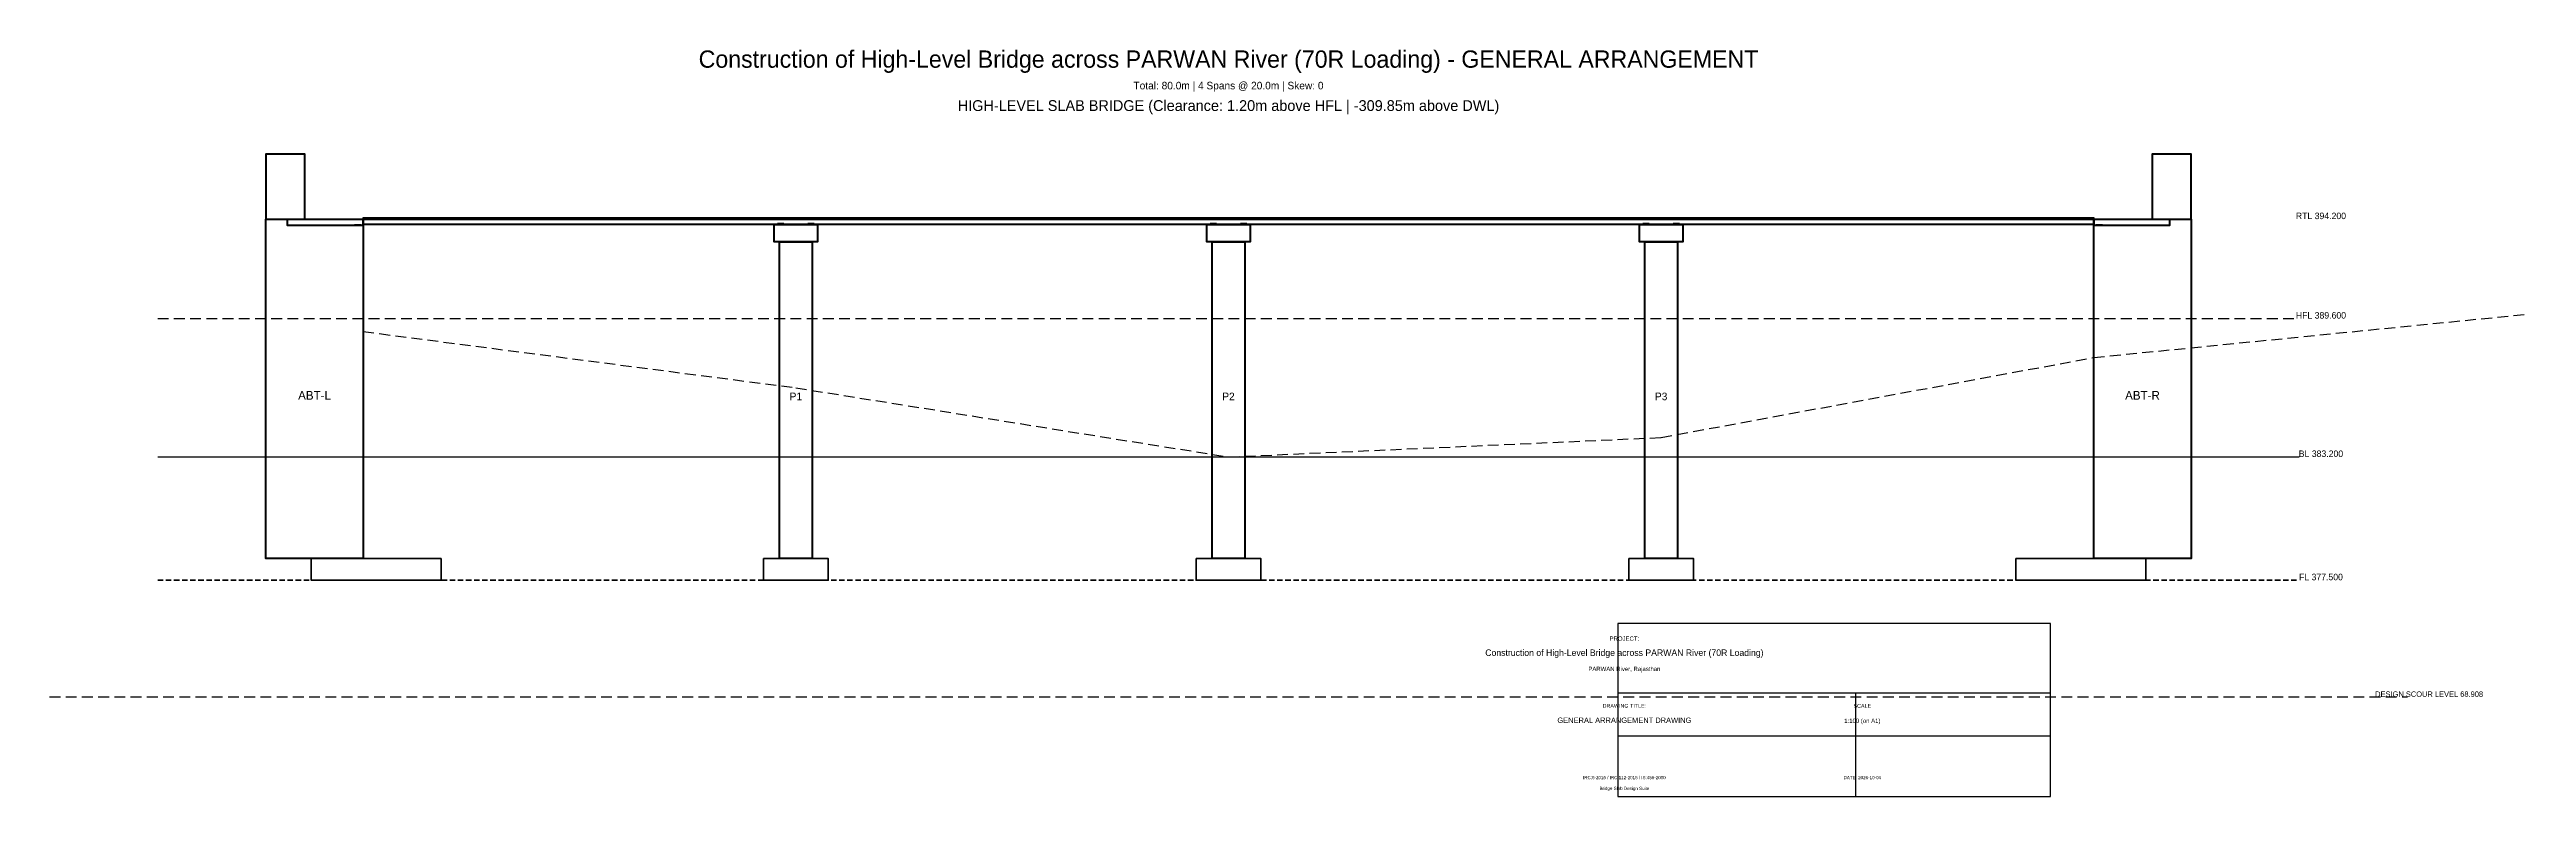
# Model space of a CAD drawing. Header units: metres. Extents: x -25 to 100, y -14 to 422.
# Drawn here: x -14.5 to 100, y 387.5 to 422 of the extents above; entities that cross this region are included whole.
import ezdxf
from ezdxf.enums import TextEntityAlignment as Align

# ---------------------------------------------------------------- set-up
doc = ezdxf.new("R2010")
doc.units = ezdxf.units.M
doc.linetypes.add('DASHED', pattern=[0.75, 0.5, -0.25])
doc.linetypes.add('HIDDEN', pattern=[0.375, 0.25, -0.125])
for name, color, linetype, lineweight in [('A-TEXT', 7, 'CONTINUOUS', 18), ('A-TITLE', 7, 'CONTINUOUS', 25), ('G-BED', 32, 'CONTINUOUS', 25), ('G-HFL', 150, 'DASHED', 25), ('G-NGL', 30, 'DASHED', 25), ('H-CONC', 253, 'CONTINUOUS', 15), ('S-ABUT', 5, 'CONTINUOUS', 50), ('S-BEARING', 6, 'CONTINUOUS', 30), ('S-DECK', 4, 'CONTINUOUS', 50), ('S-FNDTN', 2, 'HIDDEN', 35), ('S-KERB', 8, 'CONTINUOUS', 25), ('S-PIER', 3, 'CONTINUOUS', 50), ('S-PIERCAP', 3, 'CONTINUOUS', 40)]:
    doc.layers.add(name, color=color, linetype=linetype, lineweight=lineweight)

msp = doc.modelspace()

# ---------------------------------------------------------------- texts
at = {"layer": 'A-TEXT'}
for s, height, p in [('Construction of High-Level Bridge across PARWAN River (70R Loading) - GENERAL ARRANGEMENT', 0.8, (40, 421.2)), ('Total: 80.0m | 4 Spans @ 20.0m | Skew: 0', 0.35, (40, 420.2)), ('HIGH-LEVEL SLAB BRIDGE (Clearance: 1.20m above HFL | -309.85m above DWL)', 0.5, (40, 419.2)), ('RTL 394.200', 0.3, (90.5, 414.2)), ('ABT-L', 0.4, (-2.25, 405.85)), ('P1', 0.35, (20, 405.825)), ('P2', 0.35, (40, 405.825)), ('P3', 0.35, (60, 405.825)), ('ABT-R', 0.4, (82.25, 405.85)), ('FL 377.500', 0.3, (90.5, 397.5))]:
    msp.add_text(s, height=height, dxfattribs=at).set_placement(p, align=Align.CENTER)
at = {"layer": 'A-TITLE'}
for s, height, p in [('Construction of High-Level Bridge across PARWAN River (70R Loading)', 0.3, (58.3, 394)), ('PROJECT:', 0.2, (58.3, 394.7)), ('PARWAN River, Rajasthan', 0.2, (58.3, 393.3)), ('DRAWING TITLE:', 0.18, (58.3, 391.6)), ('SCALE', 0.18, (69.3, 391.6)), ('GENERAL ARRANGEMENT DRAWING', 0.25, (58.3, 390.9)), ('1:100 (on A1)', 0.2, (69.3, 390.9)), ('IRC:6-2016 / IRC:112-2015 / IS:456-2000', 0.15, (58.3, 388.3)), ('DATE: 2026-10-04', 0.15, (69.3, 388.3)), ('Bridge Slab Design Suite', 0.15, (58.3, 387.8))]:
    msp.add_text(s, height=height, dxfattribs=at).set_placement(p, align=Align.CENTER)
at = {"layer": 'G-BED'}
for s, height, p in [('BL 383.200', 0.3, (90.5, 403.2)), ('DESIGN SCOUR LEVEL 68.908', 0.25, (95.5, 392.108))]:
    msp.add_text(s, height=height, dxfattribs=at).set_placement(p, align=Align.CENTER)
at = {"layer": 'G-HFL'}
msp.add_text('HFL 389.600', height=0.3, dxfattribs=at).set_placement((90.5, 409.6), align=Align.CENTER)

# ---------------------------------------------------------------- hatches: boundary and pattern name
at = {"layer": 'H-CONC'}
h = msp.add_hatch(dxfattribs=at)
h.set_pattern_fill('ANSI31', color=256, scale=0.05, style=0)
h.set_pattern_definition([])
h.paths.add_polyline_path([(0, 414.2), (80, 414.2), (80, 413.95), (0, 413.95)])
h = msp.add_hatch(dxfattribs=at)
h.set_pattern_fill('ANSI31', color=256, scale=0.04, style=0)
h.set_pattern_definition([])
h.paths.add_polyline_path([(19.25, 413.15), (20.75, 413.15), (20.75, 398.5), (19.25, 398.5)])
h = msp.add_hatch(dxfattribs=at)
h.set_pattern_fill('ANSI31', color=256, scale=0.04, style=0)
h.set_pattern_definition([])
h.paths.add_polyline_path([(39.25, 413.15), (40.75, 413.15), (40.75, 398.5), (39.25, 398.5)])
h = msp.add_hatch(dxfattribs=at)
h.set_pattern_fill('ANSI31', color=256, scale=0.04, style=0)
h.set_pattern_definition([])
h.paths.add_polyline_path([(59.25, 413.15), (60.75, 413.15), (60.75, 398.5), (59.25, 398.5)])
h = msp.add_hatch(dxfattribs=at)
h.set_pattern_fill('ANSI32', color=256, scale=0.08, style=0)
h.set_pattern_definition([])
h.paths.add_polyline_path([(-2.4, 398.5), (3.6, 398.5), (3.6, 397.5), (-2.4, 397.5)])
h = msp.add_hatch(dxfattribs=at)
h.set_pattern_fill('ANSI32', color=256, scale=0.08, style=0)
h.set_pattern_definition([])
h.paths.add_polyline_path([(76.4, 398.5), (82.4, 398.5), (82.4, 397.5), (76.4, 397.5)])

# ---------------------------------------------------------------- linework, layer by layer
at = {"layer": 'A-TITLE', "linetype": 'CONTINUOUS'}
for p, q in [((58, 392.3), (78, 392.3)), ((69, 387.5), (69, 392.3)), ((58, 390.3), (78, 390.3))]:
    msp.add_line(p, q, dxfattribs=at)
msp.add_lwpolyline([(58, 387.5), (78, 387.5), (78, 395.5), (58, 395.5)], close=True, dxfattribs=at)
at = {"layer": 'G-BED', "linetype": 'CONTINUOUS'}
msp.add_line((-9.5, 403.2), (89.5, 403.2), dxfattribs=at)
at = {"layer": 'G-BED', "linetype": 'DASHED'}
msp.add_line((-14.5, 392.108), (94.5, 392.108), dxfattribs=at)
at = {"layer": 'G-HFL', "linetype": 'DASHED'}
msp.add_line((-9.5, 409.6), (89.5, 409.6), dxfattribs=at)
at = {"layer": 'G-NGL', "linetype": 'DASHED'}
msp.add_lwpolyline([(0, 409), (20, 406.4), (40, 403.2), (60, 404.1), (80, 407.8), (100, 409.8)], dxfattribs=at)
at = {"layer": 'S-ABUT', "linetype": 'CONTINUOUS'}
for points in [[(-4.5, 414.2), (-2.7, 414.2), (-2.7, 417.2), (-4.5, 417.2)], [(82.7, 414.2), (84.5, 414.2), (84.5, 417.2), (82.7, 417.2)], [(-4.5, 414.2), (0, 414.2), (0, 398.5), (-4.5, 398.5)], [(80, 414.2), (84.5, 414.2), (84.5, 398.5), (80, 398.5)]]:
    msp.add_lwpolyline(points, close=True, dxfattribs=at)
at = {"layer": 'S-BEARING', "linetype": 'CONTINUOUS'}
for points in [[(-0.4, 413.95), (-0.1, 413.95), (-0.1, 413.9), (-0.4, 413.9)], [(19.15, 413.95), (19.45, 413.95), (19.45, 414), (19.15, 414)], [(20.55, 413.95), (20.85, 413.95), (20.85, 414), (20.55, 414)], [(39.15, 413.95), (39.45, 413.95), (39.45, 414), (39.15, 414)], [(40.55, 413.95), (40.85, 413.95), (40.85, 414), (40.55, 414)], [(59.15, 413.95), (59.45, 413.95), (59.45, 414), (59.15, 414)], [(60.55, 413.95), (60.85, 413.95), (60.85, 414), (60.55, 414)], [(80.1, 413.95), (80.4, 413.95), (80.4, 413.9), (80.1, 413.9)]]:
    msp.add_lwpolyline(points, close=True, dxfattribs=at)
at = {"layer": 'S-DECK', "linetype": 'CONTINUOUS'}
msp.add_line((0, 414.2), (80, 414.2), dxfattribs=at)
for points in [[(-3.5, 414.2), (0, 414.2), (0, 413.9), (-3.5, 413.9)], [(0, 414.2), (80, 414.2), (80, 413.95), (0, 413.95)], [(80, 414.2), (83.5, 414.2), (83.5, 413.9), (80, 413.9)]]:
    msp.add_lwpolyline(points, close=True, dxfattribs=at)
at = {"layer": 'S-FNDTN', "linetype": 'HIDDEN'}
msp.add_line((-9.5, 397.5), (89.5, 397.5), dxfattribs=at)
at = {"layer": 'S-FNDTN', "linetype": 'CONTINUOUS'}
for points in [[(-2.4, 398.5), (3.6, 398.5), (3.6, 397.5), (-2.4, 397.5)], [(18.5, 398.5), (21.5, 398.5), (21.5, 397.5), (18.5, 397.5)], [(38.5, 398.5), (41.5, 398.5), (41.5, 397.5), (38.5, 397.5)], [(58.5, 398.5), (61.5, 398.5), (61.5, 397.5), (58.5, 397.5)], [(76.4, 398.5), (82.4, 398.5), (82.4, 397.5), (76.4, 397.5)]]:
    msp.add_lwpolyline(points, close=True, dxfattribs=at)
at = {"layer": 'S-KERB', "linetype": 'CONTINUOUS'}
msp.add_lwpolyline([(0, 414.275), (80, 414.275), (80, 414.2), (0, 414.2)], close=True, dxfattribs=at)
at = {"layer": 'S-PIER', "linetype": 'CONTINUOUS'}
for points in [[(19.25, 413.15), (20.75, 413.15), (20.75, 398.5), (19.25, 398.5)], [(39.25, 413.15), (40.75, 413.15), (40.75, 398.5), (39.25, 398.5)], [(59.25, 413.15), (60.75, 413.15), (60.75, 398.5), (59.25, 398.5)]]:
    msp.add_lwpolyline(points, close=True, dxfattribs=at)
at = {"layer": 'S-PIERCAP', "linetype": 'CONTINUOUS'}
for points in [[(19, 413.95), (21, 413.95), (21, 413.15), (19, 413.15)], [(39, 413.95), (41, 413.95), (41, 413.15), (39, 413.15)], [(59, 413.95), (61, 413.95), (61, 413.15), (59, 413.15)]]:
    msp.add_lwpolyline(points, close=True, dxfattribs=at)

msp.set_redraw_order([(e.dxf.handle, doc.entitydb.next_handle()) for e in msp.query("TEXT MTEXT ATTDEF DIMENSION ARC_DIMENSION")])  # texts and dimensions are drawn at this point

doc.saveas('drawing.dxf')
